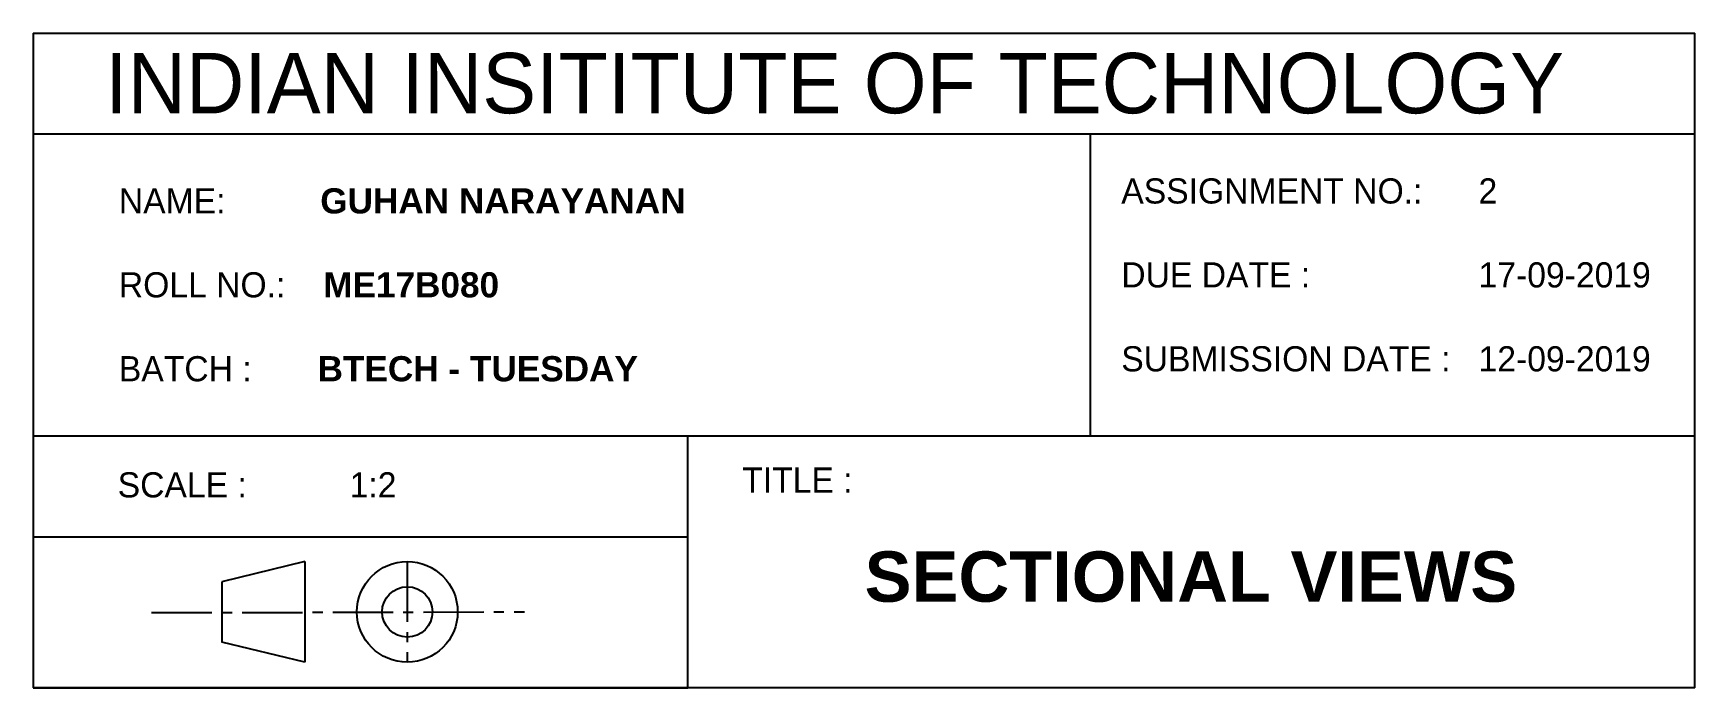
# Model space of a CAD drawing. Header units: millimetres. Extents: x -2626 to 3046, y -440 to 1628.
# Drawn here: x 2749.4 to 2914.4, y 269.5 to 334.5 of the extents above; entities that cross this region are included whole.
import ezdxf

# ---------------------------------------------------------------- set-up
doc = ezdxf.new("R2010")
doc.units = ezdxf.units.MM
doc.linetypes.add('CENTER2', pattern=[1.125, 0.75, -0.125, 0.125, -0.125])

msp = doc.modelspace()

# ---------------------------------------------------------------- texts
at = {"color": 4, "ltscale": 15, "insert": (2756.552, 332.591), "char_height": 6, "attachment_point": 1}
msp.add_mtext_dynamic_manual_height_columns('INDIAN INSITITUTE OF TECHNOLOGY', width=160.39558, gutter_width=1, heights=[0], dxfattribs=at)
at = {"color": 4, "ltscale": 8, "char_height": 2.5}
for s, width, insert, attachment_point in [('ASSIGNMENT NO.:      2\\P\\PDUE DATE :                  17-09-2019\\P\\PSUBMISSION DATE :   12-09-2019', 56.94921, (2857.458, 310.531), 4), ('   NAME:       {\\fArial|b1|i0|c0|p34;   GUHAN NARAYANAN\\P}\\P   ROLL NO.:   {\\fArial|b1|i0|c0|p34; ME17B080\\P}\\P   BATCH :      {\\fArial|b1|i0|c0|p34; BTECH - TUESDAY}', 105, (2755.125, 309.545), 4), ('SCALE :           1:2', 65, (2757.796, 289.678), 4), ('TITLE : \\P           \\P           {\\fArial|b1|i0|c0|p34;\\H2x; SECTIONAL VIEWS}', 100, (2819.813, 291.422), 1)]:
    msp.add_mtext_dynamic_manual_height_columns(s, width=width, gutter_width=1, heights=[0], dxfattribs=dict(at, insert=insert, attachment_point=attachment_point))

# ---------------------------------------------------------------- linework, layer by layer
at = {"color": 6, "ltscale": 8}
for p, q in [((2749.408, 334.545), (2914.408, 334.545)), ((2749.408, 324.545), (2914.408, 324.545)), ((2854.408, 294.545), (2854.408, 324.545)), ((2914.408, 294.545), (2749.408, 294.545)), ((2814.408, 269.545), (2814.408, 294.545)), ((2914.408, 294.545), (2854.408, 294.545)), ((2749.408, 284.545), (2814.408, 284.545)), ((2914.408, 269.545), (2749.408, 269.545)), ((2749.408, 269.545), (2814.408, 269.545))]:
    msp.add_line(p, q, dxfattribs=at)
at = {"color": 6}
for p, q in [((2749.408, 334.545), (2749.408, 269.545)), ((2914.408, 269.545), (2914.408, 334.545)), ((2776.368, 282.079), (2768.123, 280.079)), ((2776.368, 282.079), (2776.368, 272.079)), ((2768.123, 280.081), (2768.123, 274.081)), ((2776.368, 272.079), (2768.123, 274.081))]:
    msp.add_line(p, q, dxfattribs=at)
at = {"color": 6, "linetype": 'CENTER2', "ltscale": 8}
for p, q in [((2786.553, 282.079), (2786.553, 272.079)), ((2761.153, 277.005), (2798.191, 277.079))]:
    msp.add_line(p, q, dxfattribs=at)
at = {"color": 6, "ltscale": 8}
for radius in [5, 2.5]:
    msp.add_circle((2786.553, 277.079), radius, dxfattribs=at)

msp.set_redraw_order([(e.dxf.handle, doc.entitydb.next_handle()) for e in msp.query("TEXT MTEXT ATTDEF DIMENSION ARC_DIMENSION")])  # texts and dimensions are drawn at this point

doc.saveas('drawing.dxf')
